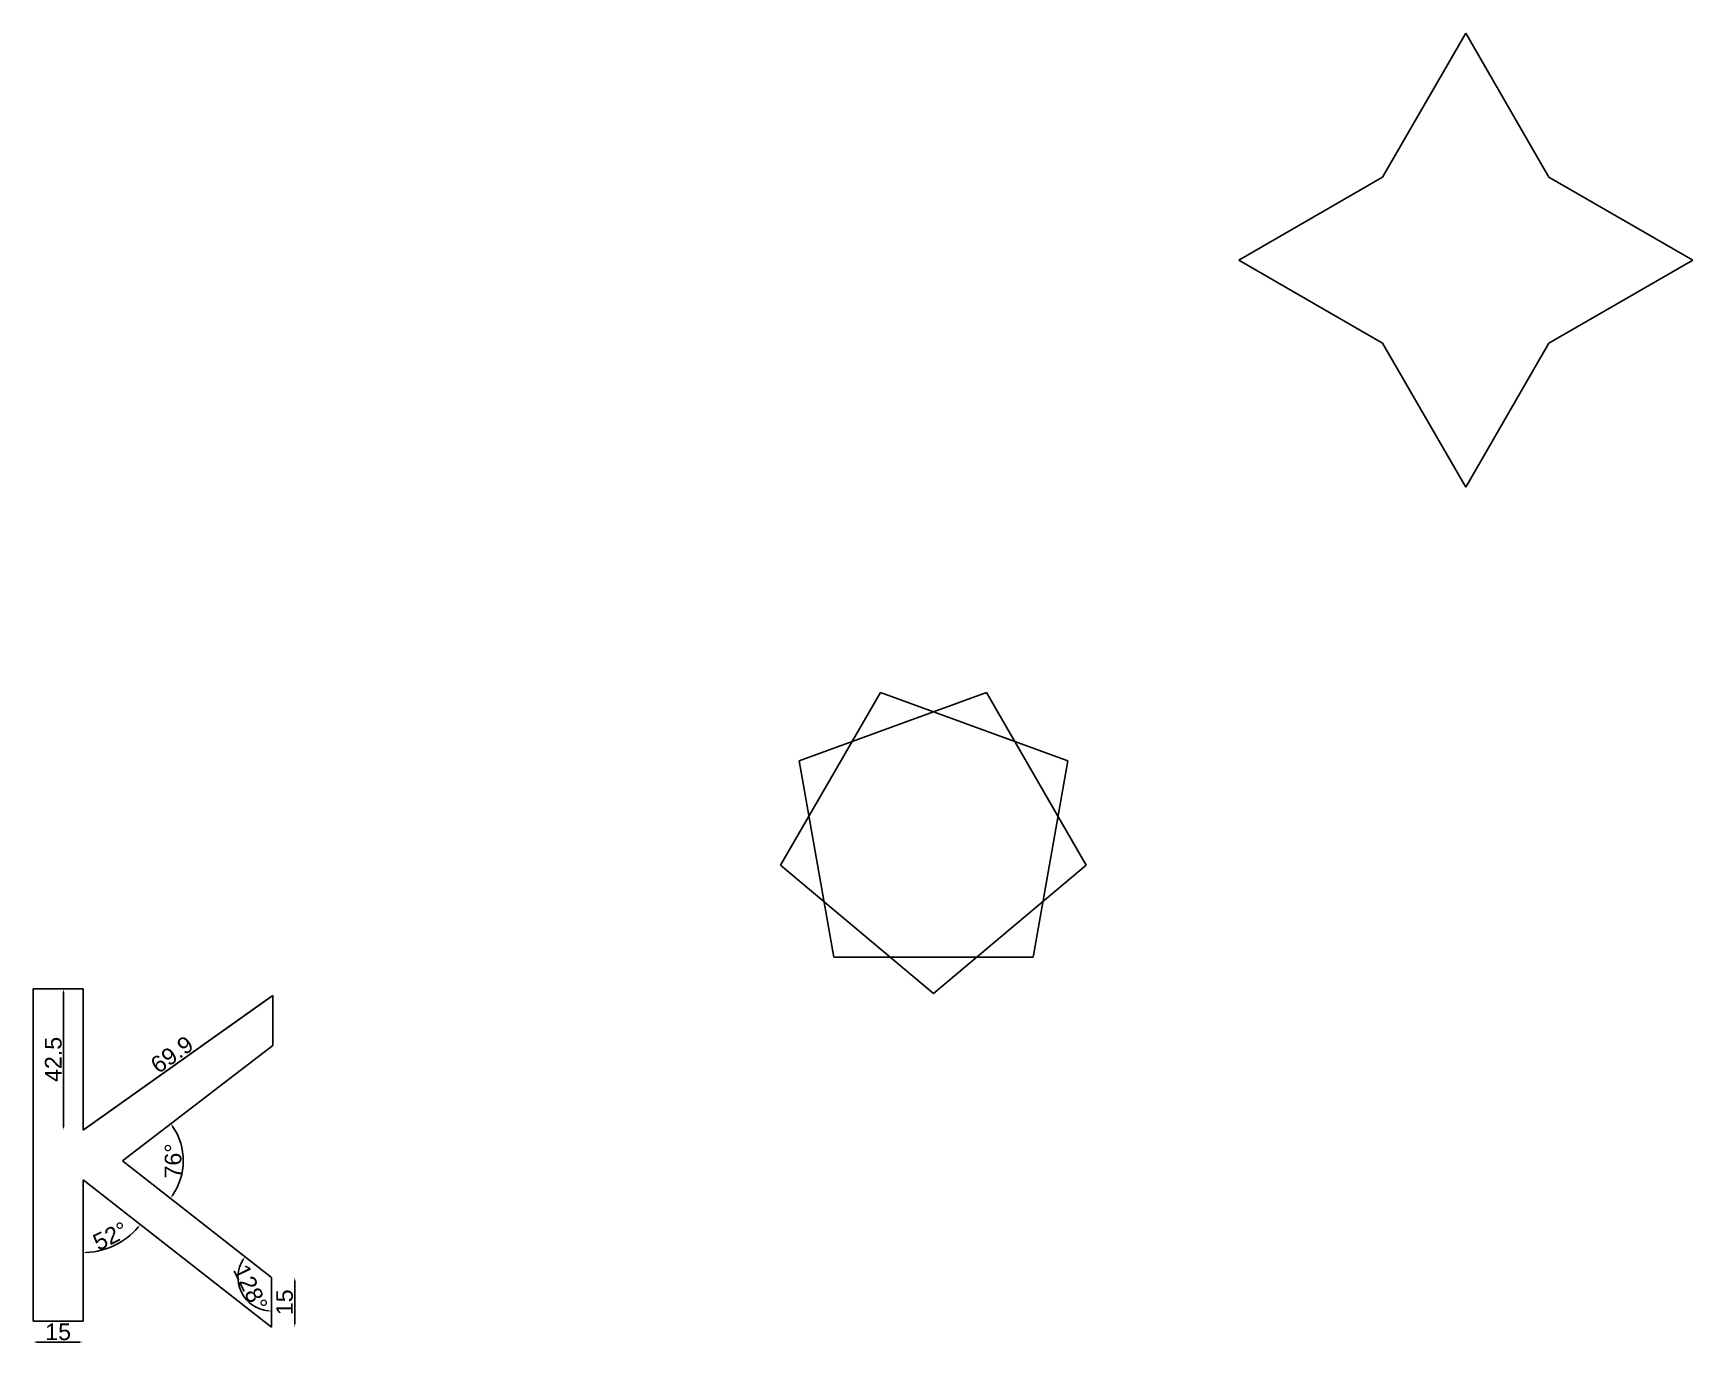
# Model space of a CAD drawing. Header units: inches. Extents: x 158 to 3269, y 262 to 1673.
# Drawn here: x 2409.4 to 2908.6, y 1279.2 to 1673.3 of the extents above; entities that cross this region are included whole.
import ezdxf

# ---------------------------------------------------------------- set-up
doc = ezdxf.new("R2010")
doc.units = ezdxf.units.IN
doc.header["$MEASUREMENT"] = 0
doc.styles.get("Standard").update_dxf_attribs({"font": 'arial.ttf'})
doc.dimstyles.new('Personal', dxfattribs={"dimtxt": 5, "dimasz": 1, "dimexe": 0.18, "dimexo": 0.0625, "dimgap": 0.5, "dimtad": 1, "dimtoh": 1, "dimdec": 1, "dimdsep": 46, "dimtxsty": 'Standard', "dimcen": 1, "dimse1": 1, "dimse2": 1, "dimclrt": 2, "dimadec": 0, "dimazin": 0, "dimtfac": 1, "dimtdec": 1, "dimtofl": 0, "dimtmove": 0, "dimatfit": 3, "dimfxl": 1, "dimtfillclr": 2, "dimtolj": 1, "dimtzin": 0, "dimarcsym": 0})

msp = doc.modelspace()

# ---------------------------------------------------------------- blocks, each defined once
blk = doc.blocks.new('*D106')
at = {"color": 0, "lineweight": -2, "transparency": 16777216}
blk.add_arc((2424.39, 1328.26), 21.86, 272.6214, 319.3786, dxfattribs=at)
at = {"color": 0, "transparency": 16777216}
for points in [[(2440.85, 1314.13), (2441.11, 1313.92), (2441.61, 1314.8)], [(2425.39, 1306.25), (2425.38, 1306.59), (2424.39, 1306.4)]]:
    blk.add_solid(points, dxfattribs=at)
at = {"layer": 'Defpoints', "color": 0, "transparency": 16777216}
for p in [(2424.39, 1328.26), (2424.39, 1328.26), (2430.9, 1307.39), (2424.39, 1285.76), (2481.12, 1283.93)]:
    blk.add_point(p, dxfattribs=at)
at = {"color": 2, "transparency": 16777216, "insert": (2432.63, 1311.35), "char_height": 5, "attachment_point": 5, "rotation": 26}
blk.add_mtext('\\A1;52°', dxfattribs=at)
blk = doc.blocks.new('*D107')
at = {"color": 0, "lineweight": -2, "transparency": 16777216}
blk.add_arc((2481.12, 1298.93), 10.14, 147.6506, 264.3494, dxfattribs=at)
at = {"color": 0, "transparency": 16777216}
for points in [[(2472.42, 1304.45), (2472.69, 1304.26), (2473.13, 1305.17)], [(2480.13, 1289), (2480.12, 1288.67), (2481.12, 1288.78)]]:
    blk.add_solid(points, dxfattribs=at)
at = {"layer": 'Defpoints', "color": 0, "transparency": 16777216}
for p in [(2436.21, 1334.02), (2471.01, 1298.1), (2481.12, 1298.93), (2481.12, 1298.93), (2481.12, 1283.93)]:
    blk.add_point(p, dxfattribs=at)
at = {"color": 2, "transparency": 16777216, "insert": (2474.75, 1295.82), "char_height": 5, "attachment_point": 5, "rotation": 296}
blk.add_mtext('\\A1;128°', dxfattribs=at)
blk = doc.blocks.new('*D108')
at = {"color": 0, "lineweight": -2, "transparency": 16777216}
blk.add_arc((2436.21, 1334.02), 18.33, 325.1259, 34.3741, dxfattribs=at)
at = {"color": 0, "transparency": 16777216}
for points in [[(2451.2, 1344.27), (2451.47, 1344.47), (2450.75, 1345.18)], [(2451.38, 1323.44), (2451.11, 1323.64), (2450.65, 1322.73)]]:
    blk.add_solid(points, dxfattribs=at)
at = {"layer": 'Defpoints', "color": 0, "transparency": 16777216}
for p in [(2481.43, 1368.72), (2436.21, 1334.02), (2436.21, 1334.02), (2454.08, 1329.95), (2481.12, 1298.93)]:
    blk.add_point(p, dxfattribs=at)
at = {"color": 2, "transparency": 16777216, "insert": (2451.49, 1333.95), "char_height": 5, "attachment_point": 5, "rotation": 89.75}
blk.add_mtext('\\A1;76°', dxfattribs=at)
blk = doc.blocks.new('*D109')
at = {"color": 0, "lineweight": -2, "transparency": 16777216}
blk.add_line((2418.51, 1384.76), (2418.51, 1344.26), dxfattribs=at)
at = {"color": 0, "transparency": 16777216}
for points in [[(2418.34, 1384.76), (2418.67, 1384.76), (2418.51, 1385.76)], [(2418.34, 1344.26), (2418.67, 1344.26), (2418.51, 1343.26)]]:
    blk.add_solid(points, dxfattribs=at)
at = {"layer": 'Defpoints', "color": 0, "transparency": 16777216}
for p in [(2424.39, 1385.76), (2418.51, 1343.26), (2424.39, 1343.26)]:
    blk.add_point(p, dxfattribs=at)
at = {"color": 2, "transparency": 16777216, "insert": (2415.45, 1364.51), "char_height": 5, "attachment_point": 5, "rotation": 90}
blk.add_mtext('\\A1;42.5', dxfattribs=at)
blk = doc.blocks.new('*D110')
at = {"color": 0, "lineweight": -2, "transparency": 16777216}
blk.add_line((2488.08, 1284.93), (2488.08, 1297.93), dxfattribs=at)
at = {"color": 0, "transparency": 16777216}
for points in [[(2487.91, 1297.93), (2488.24, 1297.93), (2488.08, 1298.93)], [(2487.91, 1284.93), (2488.24, 1284.93), (2488.08, 1283.93)]]:
    blk.add_solid(points, dxfattribs=at)
at = {"layer": 'Defpoints', "color": 0, "transparency": 16777216}
for p in [(2481.12, 1298.93), (2488.08, 1298.93), (2481.12, 1283.93)]:
    blk.add_point(p, dxfattribs=at)
at = {"color": 2, "transparency": 16777216, "insert": (2485.02, 1291.43), "char_height": 5, "attachment_point": 5, "rotation": 90}
blk.add_mtext('\\A1;15', dxfattribs=at)
blk = doc.blocks.new('*D111')
at = {"color": 0, "lineweight": -2, "transparency": 16777216}
blk.add_line((2410.39, 1279.47), (2423.39, 1279.47), dxfattribs=at)
at = {"color": 0, "transparency": 16777216}
for points in [[(2410.39, 1279.63), (2410.39, 1279.3), (2409.39, 1279.47)], [(2423.39, 1279.63), (2423.39, 1279.3), (2424.39, 1279.47)]]:
    blk.add_solid(points, dxfattribs=at)
at = {"layer": 'Defpoints', "color": 0, "transparency": 16777216}
for p in [(2409.39, 1285.76), (2424.39, 1285.76), (2424.39, 1279.47)]:
    blk.add_point(p, dxfattribs=at)
at = {"color": 2, "transparency": 16777216, "insert": (2416.89, 1282.52), "char_height": 5, "attachment_point": 5}
blk.add_mtext('\\A1;15', dxfattribs=at)
blk = doc.blocks.new('*D112')
at = {"color": 0, "lineweight": -2, "transparency": 16777216}
blk.add_line((2480.61, 1383.14), (2425.2, 1343.83), dxfattribs=at)
at = {"color": 0, "transparency": 16777216}
for points in [[(2480.52, 1383.28), (2480.71, 1383.01), (2481.43, 1383.72)], [(2425.11, 1343.97), (2425.3, 1343.7), (2424.39, 1343.26)]]:
    blk.add_solid(points, dxfattribs=at)
at = {"layer": 'Defpoints', "color": 0, "transparency": 16777216}
for p in [(2481.43, 1383.72), (2424.39, 1343.26), (2424.39, 1343.26)]:
    blk.add_point(p, dxfattribs=at)
at = {"color": 2, "transparency": 16777216, "insert": (2451.14, 1365.98), "char_height": 5, "attachment_point": 5, "rotation": 35.3515}
blk.add_mtext('\\A1;69.9', dxfattribs=at)

# ---------------------------------------------------------------- dimensions: what is measured, and where the dimension line sits
for base, p1, p2, picture, middle in [((2418.51, 1343.26), (2424.39, 1385.76), (2424.39, 1343.26), '*D109', (2415.45, 1364.51)), ((2488.08, 1298.93), (2481.12, 1283.93), (2481.12, 1298.93), '*D110', (2485.02, 1291.43))]:
    dim = msp.add_linear_dim(base=base, p1=p1, p2=p2, angle=90, dimstyle='Personal')
    dim.commit()
    dim.dimension.update_dxf_attribs({"geometry": picture, "text_midpoint": middle})
dim = msp.add_aligned_dim(p1=(2481.43, 1383.72), p2=(2424.39, 1343.26), distance=0, dimstyle='Personal')
dim.commit()
dim.dimension.update_dxf_attribs({"geometry": '*D112', "text_midpoint": (2451.14, 1365.98)})
for base, line1, line2, picture, middle in [((2454.08, 1329.95), ((2481.12, 1298.93), (2436.21, 1334.02)), ((2436.21, 1334.02), (2481.43, 1368.72)), '*D108', (2451.49, 1333.95)), ((2471.01, 1298.1), ((2481.12, 1283.93), (2481.12, 1298.93)), ((2481.12, 1298.93), (2436.21, 1334.02)), '*D107', (2474.75, 1295.82)), ((2430.9, 1307.39), ((2424.39, 1328.26), (2481.12, 1283.93)), ((2424.39, 1285.76), (2424.39, 1328.26)), '*D106', (2432.63, 1311.35))]:
    dim = msp.add_angular_dim_2l(base=base, line1=line1, line2=line2, dimstyle='Personal')
    dim.commit()
    dim.dimension.update_dxf_attribs({"geometry": picture, "text_midpoint": middle})
dim = msp.add_linear_dim(base=(2424.39, 1279.47), p1=(2409.39, 1285.76), p2=(2424.39, 1285.76), dimstyle='Personal')
dim.commit()
dim.dimension.update_dxf_attribs({"geometry": '*D111', "text_midpoint": (2416.89, 1282.52)})

# ---------------------------------------------------------------- linework, layer by layer
for p, q in [((2840.34, 1673.29), (2815.34, 1629.98)), ((2865.34, 1629.98), (2840.34, 1673.29)), ((2815.34, 1629.98), (2772.04, 1604.98)), ((2908.64, 1604.98), (2865.34, 1629.98)), ((2772.04, 1604.98), (2815.34, 1579.98)), ((2865.34, 1579.98), (2908.64, 1604.98)), ((2815.34, 1579.98), (2840.34, 1536.68)), ((2840.34, 1536.68), (2865.34, 1579.98)), ((2664.24, 1474.91), (2634.24, 1422.95)), ((2696.16, 1474.91), (2639.78, 1454.39)), ((2720.62, 1454.39), (2664.24, 1474.91)), ((2726.16, 1422.95), (2696.16, 1474.91)), ((2639.78, 1454.39), (2650.2, 1395.3)), ((2710.2, 1395.3), (2720.62, 1454.39)), ((2634.24, 1422.95), (2680.2, 1384.38)), ((2680.2, 1384.38), (2726.16, 1422.95)), ((2650.2, 1395.3), (2710.2, 1395.3)), ((2409.39, 1385.76), (2409.39, 1285.76)), ((2409.39, 1385.76), (2424.39, 1385.76)), ((2424.39, 1385.76), (2424.39, 1343.26)), ((2424.39, 1343.26), (2481.43, 1383.72)), ((2481.43, 1368.72), (2481.43, 1383.72)), ((2436.21, 1334.02), (2481.43, 1368.72)), ((2481.12, 1298.93), (2436.21, 1334.02)), ((2424.39, 1285.76), (2424.39, 1328.26)), ((2424.39, 1328.26), (2481.12, 1283.93)), ((2481.12, 1283.93), (2481.12, 1298.93)), ((2409.39, 1285.76), (2424.39, 1285.76))]:
    msp.add_line(p, q)

msp.set_redraw_order([(e.dxf.handle, doc.entitydb.next_handle()) for e in msp.query("TEXT MTEXT ATTDEF DIMENSION ARC_DIMENSION")])  # texts and dimensions are drawn at this point

doc.saveas('drawing.dxf')
